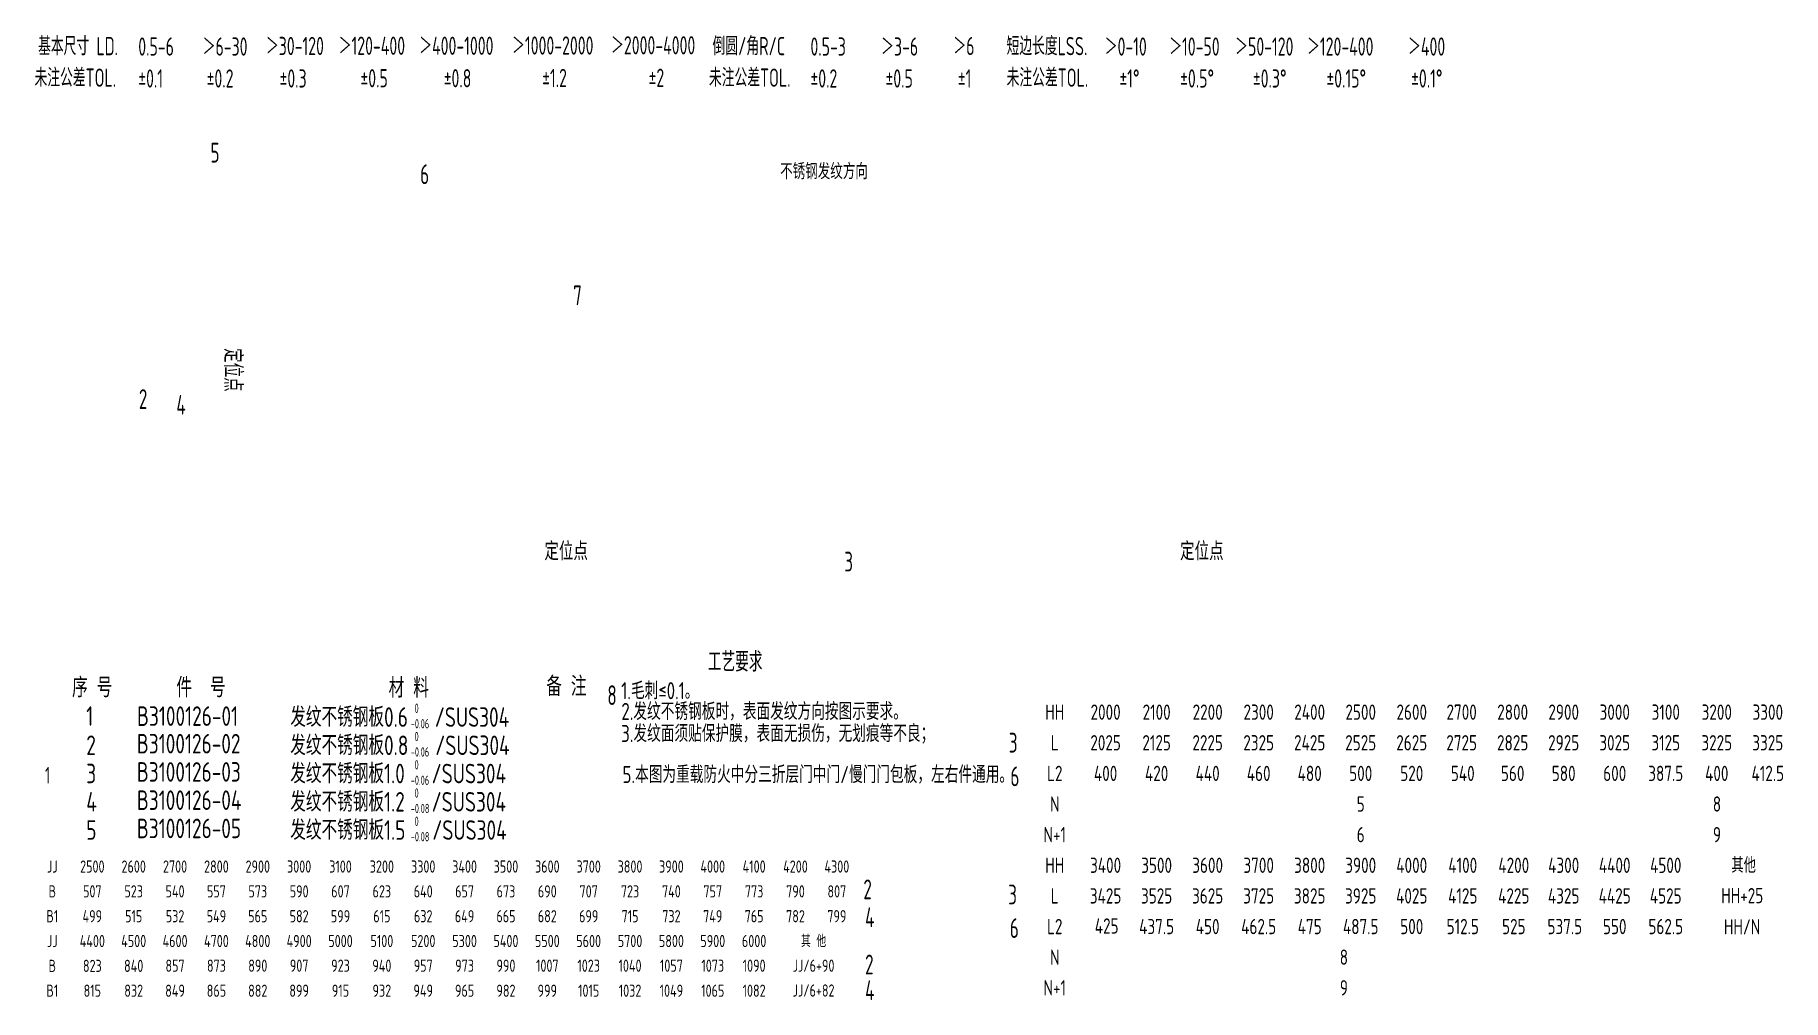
# Model space of a CAD drawing. Header units: inches. Extents: x 14216 to 120088, y -29410 to 23559.
# Drawn here: x 61113 to 62544, y 7801 to 8591 of the extents above; entities that cross this region are included whole.
import ezdxf
from ezdxf.enums import TextEntityAlignment as Align

# ---------------------------------------------------------------- set-up
doc = ezdxf.new("R2010")
doc.units = ezdxf.units.IN
doc.header["$LTSCALE"] = 0.3
doc.header["$MEASUREMENT"] = 0
for name, color, linetype in [('2', 2, 'Continuous'), ('2细实线', 2, 'Continuous'), ('6', 3, 'Continuous'), ('7', 4, 'Continuous')]:
    doc.layers.add(name, color=color, linetype=linetype)
doc.layers.add('粗实线', color=7, linetype='Continuous', lineweight=30)
doc.styles.add('HZ', font='isocp2.shx', dxfattribs={"width": 0.7, "bigfont": 'hztxt.shx'})

msp = doc.modelspace()

# ---------------------------------------------------------------- texts
at = {"layer": '2', "color": 6, "style": 'HZ', "width": 0.8}
msp.add_text('不锈钢发纹方向', height=12.825, dxfattribs=at).set_placement((61723.106, 8472.781))
msp.add_text('定位点', height=14.85, rotation=270, dxfattribs=at).set_placement((61275.107, 8316.685), align=Align.MIDDLE_CENTER)
for p in [(61547.854, 8168.28), (62068.465, 8168.28)]:
    msp.add_text('定位点', height=14.85, dxfattribs=at).set_placement(p, align=Align.MIDDLE_CENTER)
for s, p in [('1.毛刺≤0.1。', (61592.915, 8042.951)), ('2.发纹不锈钢板时，表面发纹方向按图示要求。', (61593.08, 8025.949)), ('3.发纹面须贴保护膜，表面无损伤，无划痕等不良；', (61592.901, 8007.888)), ('5.本图为重载防火中分三折层门中门/慢门门包板，左右件通用。', (61593.967, 7974.295))]:
    msp.add_text(s, height=14, dxfattribs=at).set_placement(p, align=Align.BOTTOM_LEFT)
at = {"layer": '2', "char_height": 7.5837, "attachment_point": 1, "style": 'HZ'}
for s, insert in [(' 0\\P-0.06', (61420.587, 8043.512)), (' 0\\P-0.06', (61420.587, 8020.393)), (' 0\\P-0.06', (61420.587, 7997.274)), (' 0\\P-0.08', (61420.587, 7974.155)), (' 0\\P-0.08', (61420.587, 7951.036))]:
    msp.add_mtext(s, dxfattribs=dict(at, insert=insert))
at = {"layer": '2细实线', "style": 'HZ', "width": 0.8}
for s, p in [('序 号', (61143.254, 8048.763)), ('件  号', (61228.676, 8048.763)), ('材 料', (61402.485, 8048.461)), ('备 注', (61531.578, 8049.667)), ('1', (61154.826, 8025.326)), ('B3100126-01', (61196.402, 8025.326)), ('发纹不锈钢板0.6   /SUS304', (61321.897, 8024.537)), ('2 ', (61154.864, 8001.477)), ('B3100126-02', (61196.268, 8002.752)), ('发纹不锈钢板0.8   /SUS304', (61321.897, 8001.418)), ('3', (61154.864, 7978.358)), ('B3100126-03', (61196.268, 7979.633)), ('发纹不锈钢板1.0   /SUS304', (61321.897, 7978.3)), ('4', (61154.864, 7955.24)), ('B3100126-04', (61196.268, 7956.514)), ('发纹不锈钢板1.2   /SUS304', (61321.897, 7955.181)), ('5', (61154.864, 7932.121)), ('B3100126-05', (61196.268, 7933.395)), ('发纹不锈钢板1.5   /SUS304', (61321.897, 7932.062))]:
    msp.add_text(s, height=16, dxfattribs=at).set_placement(p)
for s, height, p in [('HH', 12.5356, (61947.988, 8036.576)), ('2000', 12.5356, (61989.645, 8036.576)), ('2100', 12.5356, (62031.431, 8036.576)), ('2200', 12.5356, (62073.216, 8036.576)), ('2300', 12.5356, (62115.001, 8036.576)), ('2400', 12.5356, (62156.787, 8036.576)), ('2500', 12.5356, (62198.572, 8036.576)), ('2600', 12.5356, (62240.358, 8036.576)), ('2700', 12.5356, (62281.233, 8036.576)), ('2800', 12.5356, (62323.019, 8036.576)), ('2900', 12.5356, (62364.804, 8036.576)), ('3000', 12.5356, (62406.589, 8036.576)), ('3100', 12.5356, (62448.375, 8036.576)), ('3200', 12.5356, (62490.16, 8036.576)), ('3300', 12.5356, (62531.946, 8036.576)), ('L', 12.536, (61947.988, 8011.504)), ('2025', 12.5356, (61989.645, 8011.504)), ('2125', 12.5356, (62031.431, 8011.504)), ('2225', 12.5356, (62073.216, 8011.504)), ('2325', 12.5356, (62115.001, 8011.504)), ('2425', 12.5356, (62156.787, 8011.504)), ('2525', 12.5356, (62198.572, 8011.504)), ('2625', 12.5356, (62240.358, 8011.504)), ('2725', 12.5356, (62281.233, 8011.504)), ('2825', 12.5356, (62323.019, 8011.504)), ('2925', 12.5356, (62364.804, 8011.504)), ('3025', 12.5356, (62406.589, 8011.504)), ('3125', 12.5356, (62448.375, 8011.504)), ('3225', 12.5356, (62490.16, 8011.504)), ('3325', 12.5356, (62531.946, 8011.504)), ('L2', 12.5356, (61947.988, 7986.433)), ('400', 12.5356, (61989.645, 7986.433)), ('420', 12.5356, (62031.431, 7986.433)), ('440', 12.5356, (62073.216, 7986.433)), ('460', 12.5356, (62115.001, 7986.433)), ('480', 12.5356, (62156.787, 7986.433)), ('500', 12.5356, (62198.572, 7986.433)), ('520', 12.5356, (62240.358, 7986.433)), ('540', 12.5356, (62282.143, 7986.433)), ('560', 12.5356, (62323.019, 7986.433)), ('580', 12.5356, (62364.804, 7986.433)), ('600', 12.5356, (62406.589, 7986.433)), ('387.5', 12.5356, (62448.375, 7986.433)), ('400', 12.5356, (62490.16, 7986.433)), ('412.5', 12.5356, (62531.946, 7986.433)), ('N', 12.536, (61947.988, 7961.362)), ('5', 12.536, (62198.572, 7961.362)), ('8', 12.536, (62490.32, 7961.362)), ('N+1', 12.5356, (61947.988, 7936.291)), ('6', 12.536, (62198.572, 7936.291)), ('9', 12.536, (62490.32, 7936.291)), ('HH', 12.5356, (61947.988, 7911.219)), ('3400', 12.5356, (61989.645, 7911.219)), ('3500', 12.5356, (62031.431, 7911.219)), ('3600', 12.5356, (62073.216, 7911.219)), ('3700', 12.5356, (62115.001, 7911.219)), ('3800', 12.5356, (62156.787, 7911.219)), ('3900', 12.5356, (62198.572, 7911.219)), ('4000', 12.5356, (62240.358, 7911.219)), ('4100', 12.5356, (62282.143, 7911.219)), ('4200', 12.5356, (62323.928, 7911.219)), ('4300', 12.5356, (62364.804, 7911.219)), ('4400', 12.5356, (62406.589, 7911.219)), ('4500', 12.5356, (62448.375, 7911.219)), ('其他', 12.5356, (62512.182, 7911.307)), ('JJ', 10, (61127.043, 7910.183)), ('2500', 10, (61159.81, 7910.183)), ('2600', 10, (61193.684, 7910.183)), ('2700', 10, (61227.558, 7910.183)), ('2800', 10, (61261.432, 7910.183)), ('2900', 10, (61295.306, 7910.183)), ('3000', 10, (61329.18, 7910.183)), ('3100', 10, (61363.054, 7910.183)), ('3200', 10, (61396.928, 7910.183)), ('3300', 10, (61430.802, 7910.183)), ('3400', 10, (61464.676, 7910.183)), ('3500', 10, (61498.551, 7910.183)), ('3600', 10, (61532.425, 7910.183)), ('3700', 10, (61566.299, 7910.183)), ('3800', 10, (61600.173, 7910.183)), ('3900', 10, (61634.047, 7910.183)), ('4000', 10, (61667.921, 7910.183)), ('4100', 10, (61701.795, 7910.183)), ('4200', 10, (61735.669, 7910.183)), ('4300', 10, (61769.543, 7910.183)), ('B', 10, (61127.043, 7889.859)), ('507', 10, (61159.81, 7889.859)), ('523', 10, (61193.684, 7889.859)), ('540', 10, (61227.558, 7889.859)), ('557', 10, (61261.432, 7889.859)), ('573', 10, (61295.306, 7889.859)), ('590', 10, (61329.18, 7889.859)), ('607', 10, (61363.054, 7889.859)), ('623', 10, (61396.928, 7889.859)), ('640', 10, (61430.802, 7889.859)), ('657', 10, (61464.676, 7889.859)), ('673', 10, (61498.551, 7889.859)), ('690', 10, (61532.425, 7889.859)), ('707', 10, (61566.299, 7889.859)), ('723', 10, (61600.173, 7889.859)), ('740', 10, (61634.047, 7889.859)), ('757', 10, (61667.921, 7889.859)), ('773', 10, (61701.795, 7889.859)), ('790', 10, (61735.669, 7889.859)), ('807', 10, (61769.543, 7889.859)), ('L', 12.536, (61947.988, 7886.148)), ('3425', 12.5356, (61989.645, 7886.148)), ('3525', 12.5356, (62031.431, 7886.148)), ('3625', 12.5356, (62073.216, 7886.148)), ('3725', 12.5356, (62115.001, 7886.148)), ('3825', 12.5356, (62156.787, 7886.148)), ('3925', 12.5356, (62198.572, 7886.148)), ('4025', 12.5356, (62240.358, 7886.148)), ('4125', 12.5356, (62282.143, 7886.148)), ('4225', 12.5356, (62323.928, 7886.148)), ('4325', 12.5356, (62364.804, 7886.148)), ('4425', 12.5356, (62406.589, 7886.148)), ('4525', 12.5356, (62448.375, 7886.148)), ('HH+25', 12.5356, (62511.018, 7886.394)), ('B1', 10, (61127.043, 7869.534)), ('499', 10, (61159.81, 7869.534)), ('515', 10, (61193.684, 7869.534)), ('532', 10, (61227.558, 7869.534)), ('549', 10, (61261.432, 7869.534)), ('565', 10, (61295.306, 7869.534)), ('582', 10, (61329.18, 7869.534)), ('599', 10, (61363.054, 7869.534)), ('615', 10, (61396.928, 7869.534)), ('632', 10, (61430.802, 7869.534)), ('649', 10, (61464.676, 7869.534)), ('665', 10, (61498.551, 7869.534)), ('682', 10, (61532.425, 7869.534)), ('699', 10, (61566.299, 7869.534)), ('715', 10, (61600.173, 7869.534)), ('732', 10, (61634.047, 7869.534)), ('749', 10, (61667.921, 7869.534)), ('765', 10, (61701.795, 7869.534)), ('782', 10, (61735.669, 7869.534)), ('799', 10, (61769.543, 7869.534)), ('L2', 12.5356, (61947.988, 7861.077)), ('425', 12.5356, (61990.525, 7861.557)), ('437.5', 12.5356, (62031.431, 7861.077)), ('450', 12.5356, (62073.216, 7861.077)), ('462.5', 12.5356, (62115.001, 7861.077)), ('475', 12.5356, (62156.787, 7861.077)), ('487.5', 12.5356, (62198.572, 7861.077)), ('500', 12.5356, (62240.358, 7861.077)), ('512.5', 12.5356, (62282.143, 7861.077)), ('525', 12.5356, (62323.928, 7861.077)), ('537.5', 12.5356, (62365.714, 7861.077)), ('550', 12.5356, (62406.589, 7861.077)), ('562.5', 12.5356, (62448.375, 7861.077)), ('HH/N', 12.5356, (62510.909, 7860.864)), ('JJ', 10, (61127.043, 7849.21)), ('4400', 10, (61159.81, 7849.21)), ('4500', 10, (61193.684, 7849.21)), ('4600', 10, (61227.558, 7849.21)), ('4700', 10, (61261.432, 7849.21)), ('4800', 10, (61295.306, 7849.21)), ('4900', 10, (61329.18, 7849.21)), ('5000', 10, (61363.054, 7849.21)), ('5100', 10, (61396.928, 7849.21)), ('5200', 10, (61430.802, 7849.21)), ('5300', 10, (61464.676, 7849.21)), ('5400', 10, (61498.551, 7849.21)), ('5500', 10, (61532.425, 7849.21)), ('5600', 10, (61566.299, 7849.21)), ('5700', 10, (61600.173, 7849.21)), ('5800', 10, (61634.047, 7849.21)), ('5900', 10, (61667.921, 7849.21)), ('6000', 10, (61701.795, 7849.21)), ('其 他', 10, (61750.473, 7849.21)), ('B', 10, (61127.043, 7828.885)), ('823', 10, (61159.81, 7828.885)), ('840', 10, (61193.684, 7828.885)), ('857', 10, (61227.558, 7829.05)), ('873', 10, (61261.432, 7829.05)), ('890', 10, (61295.306, 7829.05)), ('907', 10, (61329.18, 7829.05)), ('923', 10, (61363.054, 7829.05)), ('940', 10, (61396.928, 7829.05)), ('957', 10, (61430.802, 7829.05)), ('973', 10, (61464.676, 7829.05)), ('990', 10, (61498.551, 7829.05)), ('1007', 10, (61532.425, 7829.05)), ('1023', 10, (61566.299, 7829.05)), ('1040', 10, (61600.173, 7829.05)), ('1057', 10, (61634.047, 7829.05)), ('1073', 10, (61667.921, 7829.05)), ('1090', 10, (61701.795, 7829.05)), ('JJ/6+90', 10, (61750.473, 7829.05)), ('N', 12.536, (61947.988, 7836.006)), ('8', 12.536, (62184.79, 7836.006)), ('N+1', 12.5356, (61947.988, 7810.934)), ('9', 12.536, (62184.79, 7810.934)), ('B1', 10, (61127.043, 7808.561)), ('815', 10, (61159.81, 7808.561)), ('832', 10, (61193.684, 7808.561)), ('849', 10, (61227.558, 7808.561)), ('865', 10, (61261.432, 7808.561)), ('882', 10, (61295.306, 7808.561)), ('899', 10, (61329.18, 7808.561)), ('915', 10, (61363.054, 7808.561)), ('932', 10, (61396.928, 7808.561)), ('949', 10, (61430.802, 7808.561)), ('965', 10, (61464.676, 7808.561)), ('982', 10, (61498.551, 7808.561)), ('999', 10, (61532.425, 7808.561)), ('1015', 10, (61566.299, 7808.561)), ('1032', 10, (61600.173, 7808.561)), ('1049', 10, (61634.047, 7808.561)), ('1065', 10, (61667.921, 7808.561)), ('1082', 10, (61701.795, 7808.561)), ('JJ/6+82', 10, (61750.473, 7808.725))]:
    msp.add_text(s, height=height, dxfattribs=at).set_placement(p, align=Align.MIDDLE_CENTER)
at = {"layer": '6', "color": 2, "style": 'HZ', "width": 0.7}
for s, p in [('基本尺寸 LD.', (61115.412, 8574.263)), ('＞120-400', (61361.637, 8574.555)), ('＞400-1000', (61427.574, 8574.555)), ('＞1000-2000', (61503.668, 8574.743)), ('＞2000-4000', (61584.691, 8574.931)), ('倒圆/角R/C', (61667.765, 8574.263)), ('短边长度LSS.', (61908.547, 8574.263)), ('0.5-6', (61197.425, 8573.904)), ('＞6-30', (61250.213, 8573.904)), ('＞30-120', (61302.045, 8574.362)), ('0.5-3', (61747.912, 8573.904)), ('＞3-6', (61805.875, 8573.904)), ('＞6', (61865.018, 8574.362)), ('＞0-10', (61988.978, 8573.904)), ('＞10-50', (62041.804, 8573.904)), ('＞50-120', (62095.804, 8573.904)), ('＞120-400', (62154.706, 8573.904)), ('＞400', (62237.385, 8573.904)), ('未注公差TOL.', (61112.472, 8548.435)), ('%%P0.1', (61197.425, 8547.776)), ('%%P0.2', (61253.412, 8547.776)), ('%%P0.3', (61313.132, 8547.776)), ('%%P0.5', (61379.367, 8547.969)), ('%%P0.8', (61447.55, 8547.969)), ('%%P1.2', (61528.193, 8548.157)), ('%%P2', (61615.359, 8548.345)), ('未注公差TOL.', (61664.825, 8548.435)), ('%%P0.2', (61747.912, 8547.776)), ('%%P0.5', (61809.376, 8547.776)), ('%%P1', (61868.619, 8547.776)), ('未注公差TOL.', (61908.573, 8548.435)), ('%%P1%%D', (62000.944, 8547.776)), ('%%P0.5%%D', (62050.651, 8547.776)), ('%%P0.3%%D', (62110.256, 8547.776)), ('%%P0.15%%D', (62170.452, 8547.776)), ('%%P0.1%%D', (62239.821, 8547.776))]:
    msp.add_text(s, height=14.9299, dxfattribs=at).set_placement(p)
at = {"layer": '7', "style": 'HZ', "width": 0.7}
for s, height, p in [('5', 16.2, (61256.543, 8486.427)), ('6', 16.2, (61428.267, 8468.761)), ('7', 16.2, (61553.577, 8369.598)), ('2', 16.2, (61197.917, 8284.708)), ('4', 16.2, (61228.605, 8280.06)), ('3', 16.2, (61775.629, 8151.662)), ('8', 16.2, (61581.591, 8042.37)), ('3', 16.2, (61910.37, 8003.44)), ('1', 13.5, (61121.064, 7978.218)), ('6', 16.2, (61911.662, 7975.929)), ('2', 16.2, (61791.254, 7883.405)), ('3', 16.2, (61909.874, 7879.192)), ('4', 16.2, (61792.685, 7860.483)), ('6', 16.2, (61911.167, 7851.68)), ('2', 16.2, (61792.645, 7821.884)), ('4', 16.2, (61792.685, 7800.909))]:
    msp.add_text(s, height=height, dxfattribs=at).set_placement(p)
at = {"layer": '粗实线', "color": 3, "linetype": 'Continuous', "lineweight": -3, "style": 'HZ', "width": 0.7}
msp.add_text('工艺要求', height=16, dxfattribs=at).set_placement((61663.852, 8069.779))

doc.saveas('drawing.dxf')
